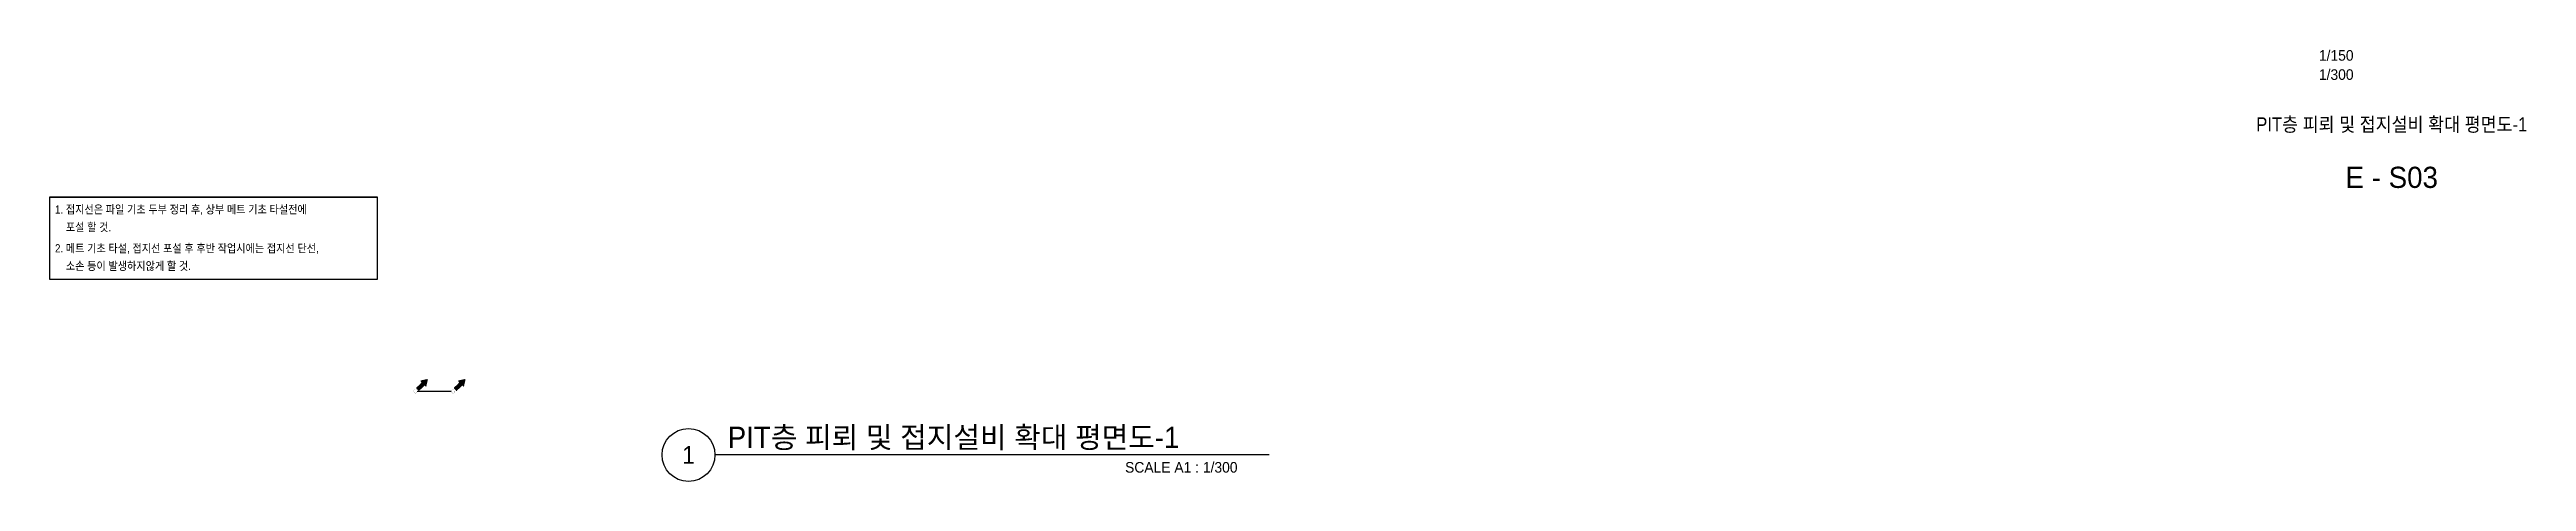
# Model space of a CAD drawing. Header units: millimetres. Extents: x 81900 to 502050, y -708375 to 1238700.
# Drawn here: x 269401 to 374649, y -708375 to -690026 of the extents above; entities that cross this region are included whole.
import ezdxf
from ezdxf.enums import TextEntityAlignment as Align

# ---------------------------------------------------------------- set-up
doc = ezdxf.new("R2010")
doc.units = ezdxf.units.MM
doc.header["$LTSCALE"] = 150
doc.linetypes.add('AM_ISO09W050', pattern=[22.5, 12, -1.5, 3, -1.5, 3, -1.5])
doc.layers.get('0').update_dxf_attribs({"lineweight": 0})
for name, color, linetype in [('------99 Grounding_Mesh', 6, 'Continuous'), ('-----20 General Symbol', 3, 'Continuous'), ('-----29 Cable Schedule', 1, 'Continuous'), ('-----30 Text', 2, 'Continuous'), ('-----41 Drawing Title', 2, 'Continuous'), ('-----42 Drawing Number', 2, 'Continuous'), ('-----43 Drawing Scale', 3, 'Continuous')]:
    doc.layers.add(name, color=color, linetype=linetype)
doc.styles.add('ELEC', font='')
doc.styles.get('ELEC').set_extended_font_data('Dotum')

msp = doc.modelspace()

# ---------------------------------------------------------------- texts
at = {"layer": '-----30 Text', "style": 'ELEC', "width": 0.9}
for s, p in [('1. 접지선은 파일 기초 두부 정리 후, 상부 메트 기초 타설전에', (269636, -696820)), ('    포설 할 것.', (269636, -697570)), ('2. 메트 기초 타설, 접지선 포설 후 후반 작업시에는 접지선 단선,', (269636, -698470)), ('    소손 등이 발생하지않게 할 것.', (269636, -699220))]:
    msp.add_text(s, height=350, dxfattribs=at).set_placement(p, align=Align.MIDDLE_LEFT)
at = {"layer": '-----41 Drawing Title', "style": 'ELEC', "width": 0.9}
msp.add_text('PIT층 피뢰 및 접지설비 확대 평면도-1', height=600, dxfattribs=at).set_placement((368925, -693205), align=Align.MIDDLE_CENTER)
at = {"layer": '-----41 Drawing Title', "color": 2, "style": 'ELEC'}
msp.add_text('PIT층 피뢰 및 접지설비 확대 평면도-1', height=900, dxfattribs=at).set_placement((298217, -706950))
at = {"layer": '-----41 Drawing Title', "color": 7, "style": 'ELEC'}
msp.add_text('1', height=750, dxfattribs=at).set_placement((296552, -707250), align=Align.MIDDLE)
at = {"layer": '-----41 Drawing Title', "style": 'ELEC'}
msp.add_text('SCALE A1 : 1/300', height=450, dxfattribs=at).set_placement((319881, -708000), align=Align.RIGHT)
at = {"layer": '-----42 Drawing Number', "style": 'ELEC'}
msp.add_text('E - S03', height=900, dxfattribs=at).set_placement((368925, -695455), align=Align.MIDDLE_CENTER)
at = {"layer": '-----43 Drawing Scale', "style": 'ELEC'}
for s, p in [('1/150', (365830, -690500)), ('1/300', (365830, -691315))]:
    msp.add_text(s, height=450, dxfattribs=at).set_placement(p)

# ---------------------------------------------------------------- blocks, each defined once
blk = doc.blocks.new('입상입하2')
h = blk.add_hatch()
h.set_pattern_fill('ANSI31', color=256, scale=100, angle=135)
h.set_pattern_definition([(180, (0, 0), (-2e-14, -12.5), [])])
h.paths.add_polyline_path([(326, 242), (377, 192), (433, 433), (192, 377), (242, 326), (39, 124), (124, 39)])
at = {"const_width": 3.93}
blk.add_lwpolyline([(0, 61, -1), (0, -61, -1), (0, 61)], format="xyb", dxfattribs=at)
blk.add_lwpolyline([(377, 192), (326, 242), (124, 39), (39, 124), (242, 326), (192, 377), (433, 433)], close=True, dxfattribs=at)

# ---------------------------------------------------------------- linework, layer by layer
at = {"layer": '------99 Grounding_Mesh', "linetype": 'AM_ISO09W050', "const_width": 50, "elevation": 0}
msp.add_lwpolyline([(285024, -704550), (286476, -704550)], dxfattribs=at)
msp.add_lwpolyline([(285024, -704550), (286476, -704550)], dxfattribs=at)
at = {"layer": '-----29 Cable Schedule'}
msp.add_lwpolyline([(269401, -696295), (283332, -696295)], dxfattribs=at)
msp.add_lwpolyline([(269401, -699788), (283332, -699788), (283332, -696295), (269401, -696295)], close=True, dxfattribs=at)
at = {"layer": '-----41 Drawing Title', "color": 7}
msp.add_line((321223, -707250), (297677, -707250), dxfattribs=at)
msp.add_circle((296552, -707250), 1125, dxfattribs=at)

# ---------------------------------------------------------------- block references
at = {"layer": '-----20 General Symbol', "xscale": 1.2, "yscale": 1.2, "zscale": 1.2}
for p in [(284950, -704550), (284950, -704550), (286550, -704550), (286550, -704550)]:
    msp.add_blockref('입상입하2', p, dxfattribs=at)

msp.set_redraw_order([(e.dxf.handle, doc.entitydb.next_handle()) for e in msp.query("TEXT MTEXT ATTDEF DIMENSION ARC_DIMENSION")])  # texts and dimensions are drawn at this point

doc.saveas('drawing.dxf')
